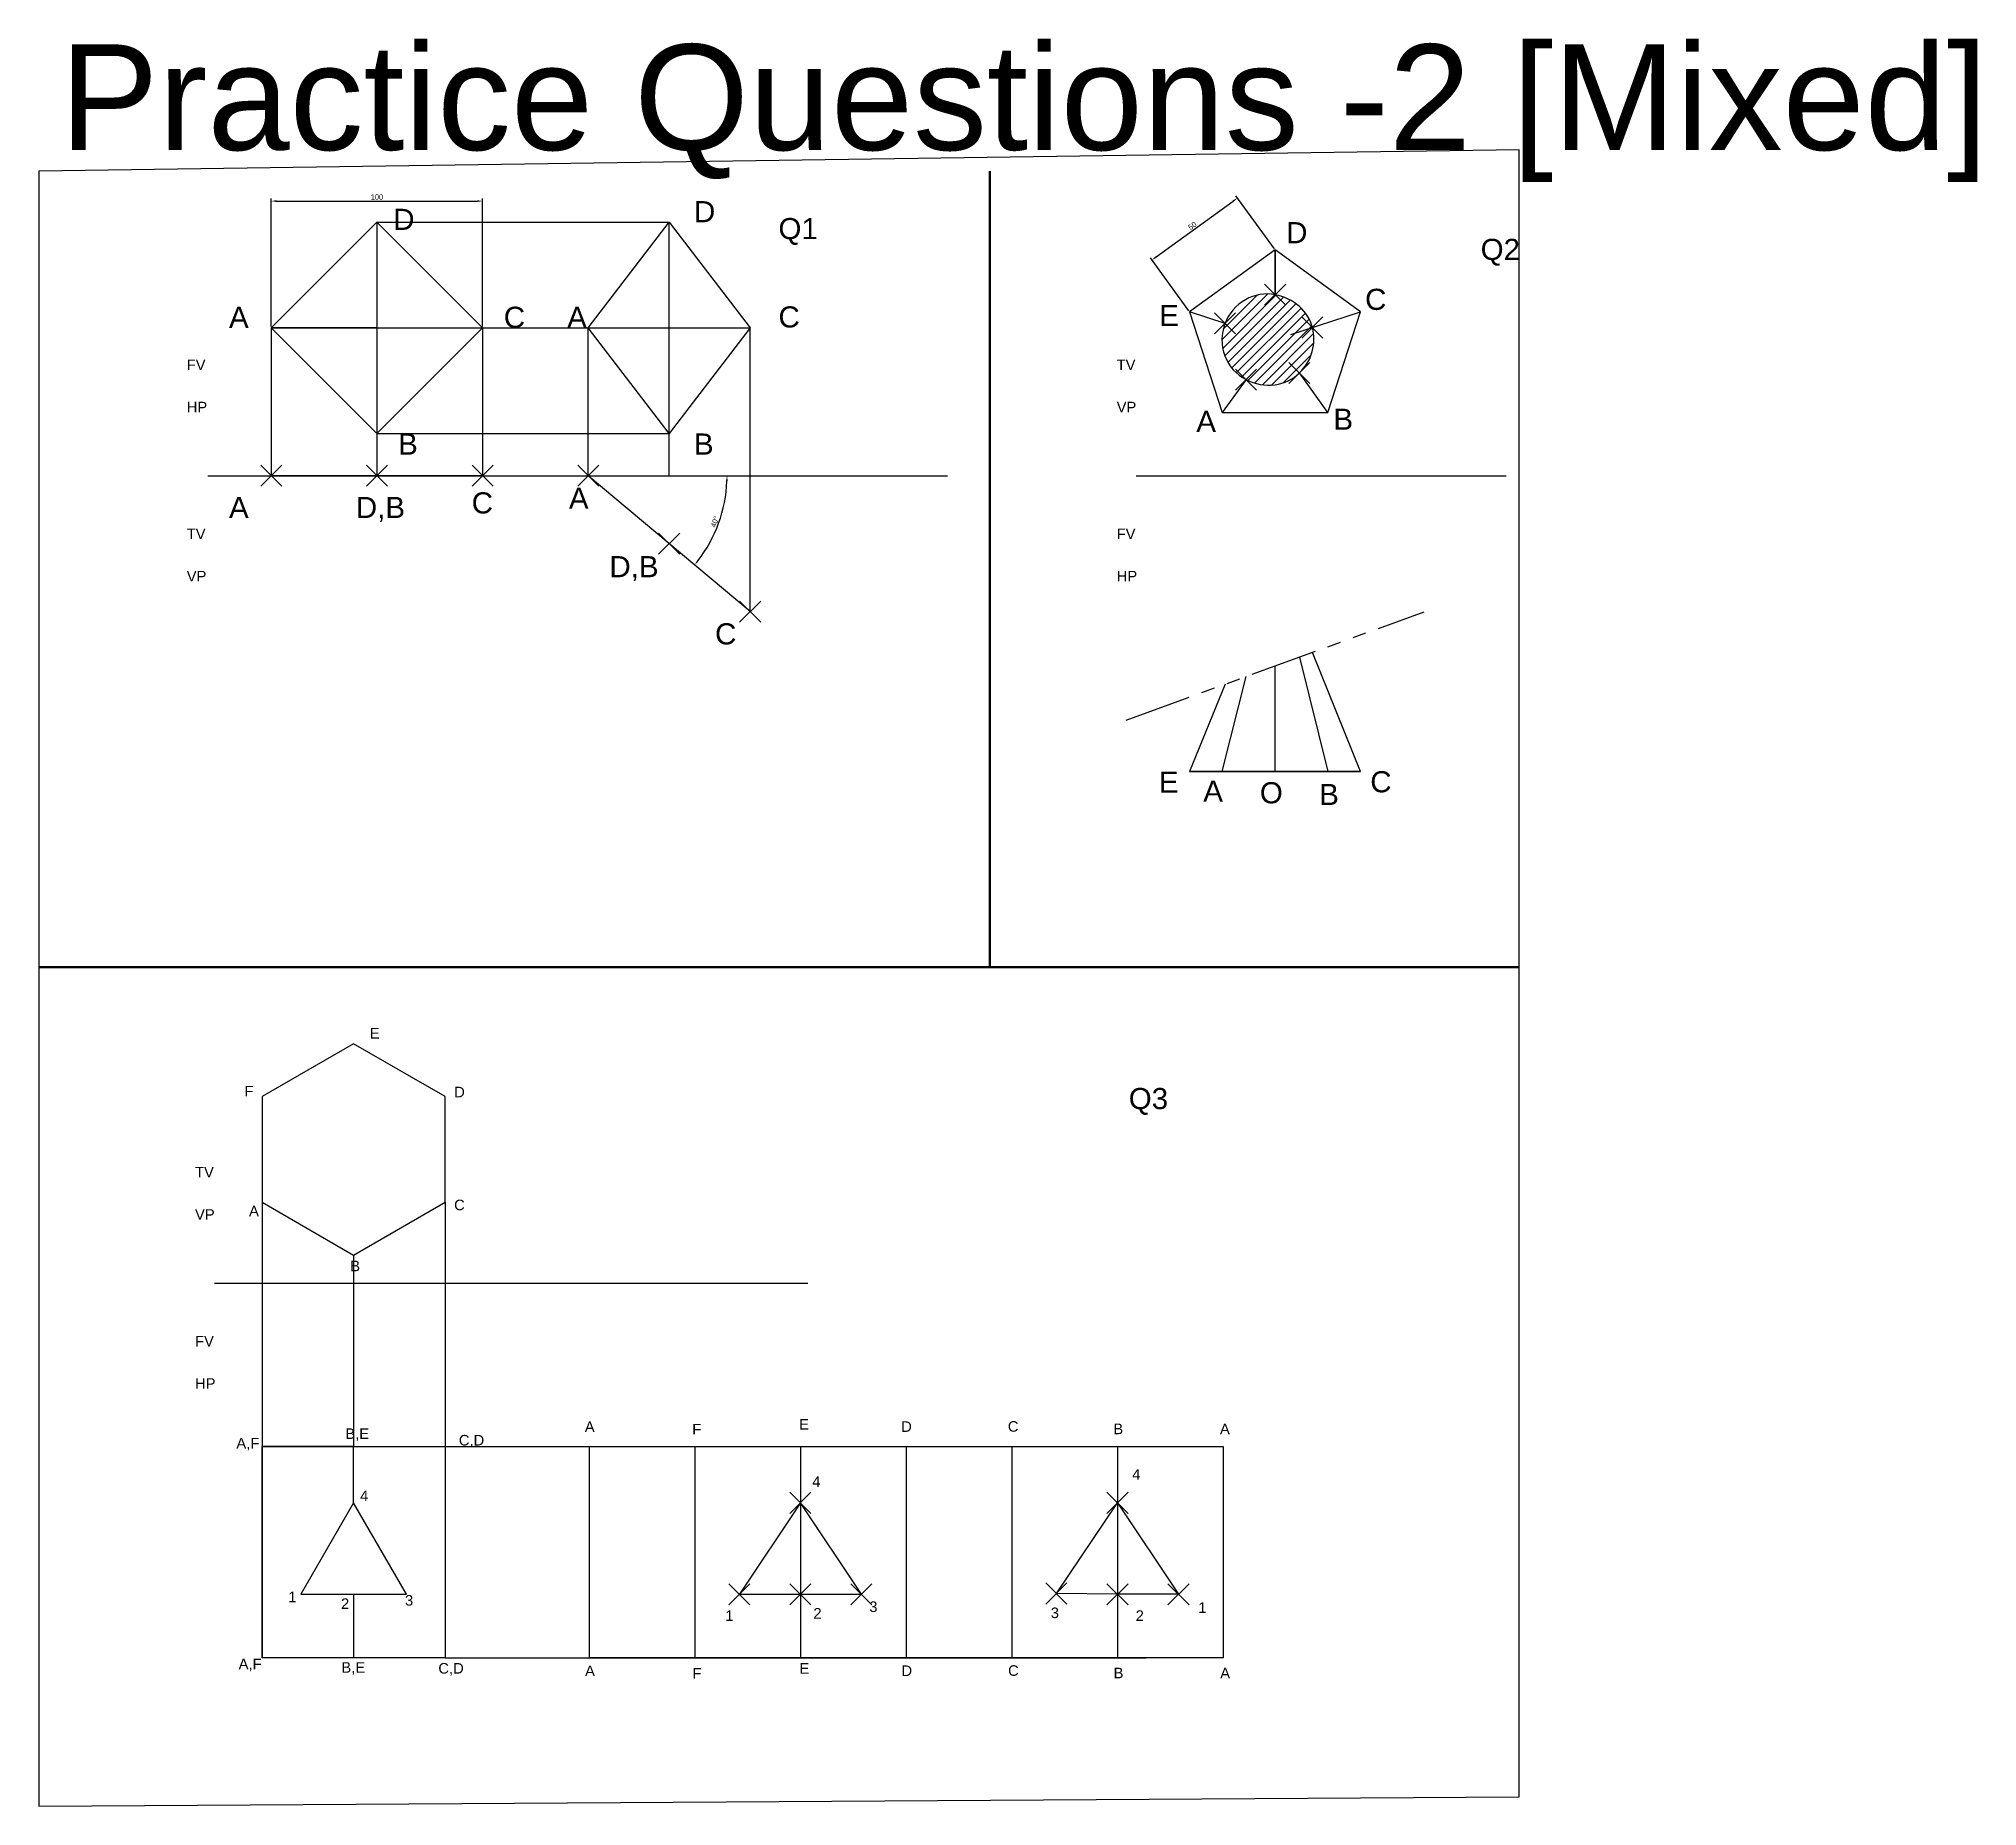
# Model space of a CAD drawing. Header units: millimetres. Extents: x -1114 to 4338, y -624 to 597.
# Drawn here: x 2050 to 2967, y -370 to 467 of the extents above; entities that cross this region are included whole.
import ezdxf

# ---------------------------------------------------------------- set-up
doc = ezdxf.new("R2010")
doc.units = ezdxf.units.MM
doc.header["$PDMODE"] = 3
doc.header["$PDSIZE"] = 5
doc.linetypes.add('PHANTOM', pattern=[63.5, 31.75, -6.35, 6.35, -6.35, 6.35, -6.35])
doc.styles.get("Standard").update_dxf_attribs({"font": 'arial.ttf'})
doc.dimstyles.new('ISO-25', dxfattribs={"dimtxt": 2.5, "dimasz": 2.5, "dimexe": 1.25, "dimexo": 0.625, "dimtad": 1, "dimtxsty": 'Standard', "dimcen": 2.5, "dimadec": 0, "dimazin": 0, "dimtfac": 1, "dimtmove": 0, "dimatfit": 3, "dimfxl": 1, "dimarcsym": 0})

msp = doc.modelspace()

# ---------------------------------------------------------------- texts
at = {"color": 1, "lineweight": 30}
for s, height, p in [('Practice Questions -2 [Mixed]', 50, (2060, 414.164)), ('Q1', 10, (2400, 371.978)), ('Q2', 10, (2732.227, 362.13)), ('Q3', 10, (2565.723, -39.758))]:
    msp.add_text(s, height=height, dxfattribs=at).set_placement(p)
for s, height, p in [('D', 10, (2217.696, 376.354)), ('D', 10, (2360, 380)), ('D', 10, (2640.184, 370.052)), ('C', 10, (2677.546, 338.499)), ('A', 10, (2140, 330)), ('C', 10, (2270.02, 330)), ('A', 10, (2300.02, 330)), ('C', 10, (2400, 330.171)), ('E', 10, (2580.144, 330.815)), ('FV', 5, (2120, 310)), ('TV', 5, (2560, 310)), ('HP', 5, (2120, 290)), ('VP', 5, (2560, 290)), ('A', 10, (2597.706, 280.743)), ('B', 10, (2662.552, 281.763)), ('B', 10, (2220.02, 270)), ('B', 10, (2360, 270)), ('A', 10, (2140.02, 240)), ('D,B', 10, (2200.02, 240)), ('C', 10, (2254.836, 242.164)), ('A', 10, (2300.842, 244.385)), ('TV', 5, (2120, 230)), ('FV', 5, (2560, 230)), ('D,B', 10, (2320, 211.978)), ('VP', 5, (2120, 210)), ('HP', 5, (2560, 210)), ('C', 10, (2370, 180.171)), ('E', 10, (2580, 110)), ('C', 10, (2680, 110.171)), ('A', 10, (2600.982, 105.76)), ('O', 10, (2627.757, 104.97)), ('B', 10, (2655.835, 104.16)), ('TV', 5, (2123.932, -72.118)), ('VP', 5, (2123.932, -92.118)), ('FV', 5, (2123.932, -152.118)), ('HP', 5, (2123.932, -172.118)), ('4', 5, (2567.353, -215.169)), ('4', 5, (2415.952, -218.569)), ('4', 5, (2202.019, -225.311)), ('1', 5, (2168.044, -273.127)), ('2', 5, (2192.989, -276.331)), ('3', 5, (2223.288, -274.738)), ('3', 5, (2442.956, -277.778)), ('1', 5, (2598.619, -278.179)), ('1', 5, (2374.819, -282.015)), ('2', 5, (2416.507, -280.919)), ('3', 5, (2528.821, -280.649)), ('2', 5, (2568.998, -282.015))]:
    msp.add_text(s, height=height).set_placement(p)
at = {"lineweight": 30}
for s, p in [('E', (2206.658, -6.36)), ('F', (2147.36, -33.762)), ('D', (2246.542, -34.184)), ('A', (2149.497, -90.454)), ('C', (2246.522, -87.63)), ('B', (2197.363, -116.508)), ('B,E', (2195.051, -195.864)), ('A', (2308.355, -192.588)), ('F', (2359.202, -193.746)), ('E', (2409.778, -191.444)), ('D', (2458.059, -192.528)), ('C', (2508.511, -192.442)), ('B', (2558.42, -193.611)), ('A', (2608.881, -193.611)), ('A,F', (2143.489, -200.395)), ('C,D', (2248.753, -198.968)), ('A,F', (2144.571, -304.864)), ('B,E', (2193.164, -306.517)), ('C,D', (2239.063, -306.927)), ('E', (2409.907, -306.981)), ('A', (2308.484, -308.126)), ('F', (2359.331, -309.283)), ('D', (2458.189, -308.065)), ('C', (2508.64, -307.98)), ('B', (2558.549, -309.149)), ('A', (2609.011, -309.149))]:
    msp.add_text(s, height=5, dxfattribs=at).set_placement(p)

# ---------------------------------------------------------------- blocks, each defined once
blk = doc.blocks.new('*D40')
at = {"color": 0, "lineweight": -2, "transparency": 16777216}
for p, q in [((2160, 330.62), (2160, 391.25)), ((2162.5, 390), (2257.5, 390)), ((2260, 330.62), (2260, 391.25))]:
    blk.add_line(p, q, dxfattribs=at)
at = {"color": 0, "transparency": 16777216}
for points in [[(2162.5, 390.42), (2162.5, 389.58), (2160, 390)], [(2257.5, 390.42), (2257.5, 389.58), (2260, 390)]]:
    blk.add_solid(points, dxfattribs=at)
at = {"layer": 'Defpoints', "color": 0, "transparency": 16777216}
for p in [(2260, 390), (2160, 330), (2260, 330)]:
    blk.add_point(p, dxfattribs=at)
at = {"color": 0, "transparency": 16777216, "insert": (2210, 391.9), "char_height": 2.5, "attachment_point": 5}
blk.add_mtext('100', dxfattribs=at)
blk = doc.blocks.new('*D41')
at = {"color": 0, "lineweight": -2, "transparency": 16777216}
blk.add_arc((2310, 260), 65.65, 322.18215, 357.81785, dxfattribs=at)
at = {"color": 0, "transparency": 16777216}
for points in [[(2375.18, 257.51), (2376.01, 257.49), (2375.65, 260)], [(2362.18, 219.49), (2361.53, 220.01), (2360.29, 217.8)]]:
    blk.add_solid(points, dxfattribs=at)
at = {"layer": 'Defpoints', "color": 0, "transparency": 16777216}
for p in [(2130, 260), (2310, 260), (2480, 260), (2368.66, 230.54), (2386.6, 195.72)]:
    blk.add_point(p, dxfattribs=at)
at = {"color": 0, "transparency": 16777216, "insert": (2369.9, 238.2), "char_height": 2.5, "attachment_point": 5, "rotation": 70}
blk.add_mtext('40°', dxfattribs=at)
blk = doc.blocks.new('*D43')
at = {"color": 0, "lineweight": -2, "transparency": 16777216}
for p, q in [((2578.74, 363.57), (2615.14, 390.02)), ((2634.63, 367.45), (2616.43, 392.5)), ((2594.18, 338.06), (2575.98, 363.11))]:
    blk.add_line(p, q, dxfattribs=at)
at = {"color": 0, "transparency": 16777216}
for points in [[(2614.9, 390.35), (2615.39, 389.68), (2617.17, 391.49)], [(2578.49, 363.9), (2578.98, 363.23), (2576.72, 362.1)]]:
    blk.add_solid(points, dxfattribs=at)
at = {"layer": 'Defpoints', "color": 0, "transparency": 16777216}
for p in [(2617.17, 391.49), (2635, 366.94), (2594.55, 337.55)]:
    blk.add_point(p, dxfattribs=at)
at = {"color": 0, "transparency": 16777216, "insert": (2595.82, 378.33), "char_height": 2.5, "attachment_point": 5, "rotation": 36}
blk.add_mtext('50', dxfattribs=at)

# ---------------------------------------------------------------- dimensions: what is measured, and where the dimension line sits
dim = msp.add_linear_dim(base=(2260, 390), p1=(2160, 330), p2=(2260, 330), dimstyle='ISO-25')
dim.commit()
dim.dimension.update_dxf_attribs({"geometry": '*D40', "text_midpoint": (2210, 391.901)})
dim = msp.add_aligned_dim(p1=(2594.549, 337.553), p2=(2635, 366.942), distance=30.34, dimstyle='ISO-25')
dim.commit()
dim.dimension.update_dxf_attribs({"geometry": '*D43', "text_midpoint": (2595.824, 378.331)})
at = {"color": 4}
dim = msp.add_angular_dim_2l(base=(2368.663, 230.538), line1=((2130, 260), (2480, 260)), line2=((2386.604, 195.721), (2310, 260)), dimstyle='ISO-25', dxfattribs=at)
dim.commit()
dim.dimension.update_dxf_attribs({"geometry": '*D41', "text_midpoint": (2369.9, 238.198)})

# ---------------------------------------------------------------- hatches: boundary and pattern name
h = msp.add_hatch()
h.set_pattern_fill('ANSI31', color=3)
h.paths.add_polyline_path([(2652.63, 330.138, 0.1482551), (2646.489, 340.063, 0.1348166), (2635, 345.676, 0.1782936), (2620.98, 343.32, 0.1706226), (2611.283, 332.116, 0.1854591), (2611.15, 316.801, 0.187368), (2621.249, 305.483, 0.1502253), (2634.933, 303.082, 0.1637952), (2646.457, 308.64, 0.1300253), (2652.517, 318.79, 0.1356329)])

# ---------------------------------------------------------------- linework, layer by layer
at = {"color": 4, "lineweight": 50}
for p, q in [((2500, 404.164), (2500, 27.366)), ((2750.412, 27.366), (2050, 27.366))]:
    msp.add_line(p, q, dxfattribs=at)
for p, q in [((2160, 330), (2210, 380)), ((2210, 380), (2210, 280)), ((2210, 380), (2260, 330)), ((2635, 345.676), (2635, 366.942)), ((2635, 366.942), (2635, 345.676)), ((2611.283, 332.116), (2594.549, 337.553)), ((2642.484, 326.841), (2675.451, 337.553)), ((2210, 330), (2160, 330)), ((2210, 280), (2160, 330)), ((2210, 330), (2260, 330)), ((2260, 330), (2210, 280)), ((2621.249, 305.483), (2610, 290)), ((2660, 290), (2646.457, 308.64)), ((2130, 260), (2480, 260)), ((2569.256, 260), (2744.256, 260)), ((2133.188, -122.118), (2413.932, -122.118)), ((2155.631, -199.411), (2242.234, -199.411)), ((2155.631, -299.411), (2155.631, -199.411)), ((2198.932, -226.072), (2198.932, -199.411)), ((2242.234, -199.411), (2242.234, -299.411)), ((2310.373, -199.411), (2310.373, -299.411)), ((2310.373, -199.411), (2408.083, -199.411)), ((2360.373, -199.411), (2360.373, -299.411)), ((2410.373, -199.411), (2410.373, -299.411)), ((2410.373, -199.411), (2410.373, -299.411)), ((2410.373, -199.411), (2508.083, -199.411)), ((2460.373, -199.411), (2460.373, -299.411)), ((2510.373, -199.411), (2510.373, -299.411)), ((2510.373, -199.411), (2510.373, -299.411)), ((2510.373, -199.411), (2608.083, -199.411)), ((2560.373, -199.411), (2560.373, -299.411)), ((2608.083, -199.411), (2610.373, -199.411)), ((2610.373, -199.411), (2610.373, -299.411)), ((2198.932, -269.373), (2198.932, -299.411)), ((2242.234, -299.411), (2155.631, -299.411)), ((2410.373, -299.411), (2310.373, -299.411)), ((2510.373, -299.411), (2410.373, -299.411)), ((2610.373, -299.411), (2510.373, -299.411))]:
    msp.add_line(p, q)
at = {"color": 4}
for p, q in [((2210, 380), (2210, 260)), ((2210, 380), (2348.302, 380)), ((2348.302, 260), (2348.302, 380)), ((2160, 330), (2160, 260)), ((2160, 330), (2310, 330)), ((2260, 330), (2260, 260)), ((2260, 330), (2386.604, 330)), ((2310, 260), (2310, 330)), ((2386.604, 195.721), (2386.604, 330)), ((2210, 280), (2348.302, 280)), ((2260, 260), (2160, 260)), ((2386.604, 195.721), (2310, 260)), ((2675.451, 120), (2652.63, 176.417)), ((2635, 120), (2635, 170)), ((2646.457, 174.17), (2660, 120)), ((2611.283, 161.368), (2594.549, 120)), ((2610, 120), (2621.249, 164.995)), ((2675.451, 120), (2594.549, 120)), ((2594.549, 120), (2675.451, 120)), ((2155.631, -83.816), (2155.631, -299.411)), ((2242.234, -83.816), (2242.234, -299.411)), ((2198.932, -108.816), (2198.932, -199.411)), ((2198.932, -199.411), (2155.631, -199.411)), ((2155.631, -199.411), (2242.234, -199.411)), ((2242.234, -199.411), (2573.932, -199.411)), ((2242.234, -299.411), (2155.631, -299.411)), ((2242.234, -299.411), (2573.932, -299.411))]:
    msp.add_line(p, q, dxfattribs=at)
at = {"color": 3}
for p, q in [((2310, 330), (2348.302, 380)), ((2348.302, 380), (2386.604, 330)), ((2348.302, 280), (2310, 330)), ((2386.604, 330), (2348.302, 280))]:
    msp.add_line(p, q, dxfattribs=at)
at = {"color": 3, "linetype": 'PHANTOM', "lineweight": 30}
msp.add_line((2564.523, 144.348), (2705.477, 195.652), dxfattribs=at)
at = {"color": 6}
for p, q in [((2410.373, -226.072), (2381.505, -269.373)), ((2439.24, -269.373), (2410.373, -226.072)), ((2531.505, -268.994), (2560.373, -226.072)), ((2560.373, -226.072), (2589.24, -269.373)), ((2381.505, -269.373), (2410.373, -269.373)), ((2410.373, -269.373), (2439.24, -269.373)), ((2560.373, -269.373), (2531.505, -268.994)), ((2589.24, -269.373), (2560.373, -269.373))]:
    msp.add_line(p, q, dxfattribs=at)
for points in [[(2050, -369.701), (2750.412, -365.308), (2750.412, 414.299), (2050, 404.164)], [(2610, 290), (2660, 290), (2675.451, 337.553), (2635, 366.942), (2594.549, 337.553)], [(2155.631, -33.816), (2155.631, -83.816), (2198.932, -108.816), (2242.234, -83.816), (2242.234, -33.816), (2198.932, -8.816)]]:
    msp.add_lwpolyline(points, close=True)
at = {"color": 3}
msp.add_lwpolyline([(2611.283, 332.116, 0.1854591), (2611.15, 316.801, 0.187368), (2621.249, 305.483, 0.1502253), (2634.933, 303.082, 0.1637952), (2646.457, 308.64, 0.1300253), (2652.517, 318.79, 0.1356329), (2652.63, 330.138, 0.1482551), (2646.489, 340.063, 0.1348166), (2635, 345.676, 0.1782936), (2620.98, 343.32, 0.1706226)], format="xyb", close=True, dxfattribs=at)
at = {"color": 4}
msp.add_lwpolyline([(2173.932, -269.373), (2223.932, -269.373), (2198.932, -226.072)], close=True, dxfattribs=at)
for p in [(2635, 345.676), (2611.283, 332.116), (2652.63, 330.138), (2646.457, 308.64), (2621.249, 305.483), (2310, 260), (2160, 260), (2210, 260), (2260, 260), (2348.302, 227.861), (2386.604, 195.721), (2410.373, -226.072), (2560.373, -226.072), (2381.505, -269.373), (2410.373, -269.373), (2439.24, -269.373), (2531.505, -268.994), (2560.373, -269.373), (2589.24, -269.373)]:
    msp.add_point(p, dxfattribs=at)

msp.set_redraw_order([(e.dxf.handle, doc.entitydb.next_handle()) for e in msp.query("TEXT MTEXT ATTDEF DIMENSION ARC_DIMENSION")])  # texts and dimensions are drawn at this point

doc.saveas('drawing.dxf')
